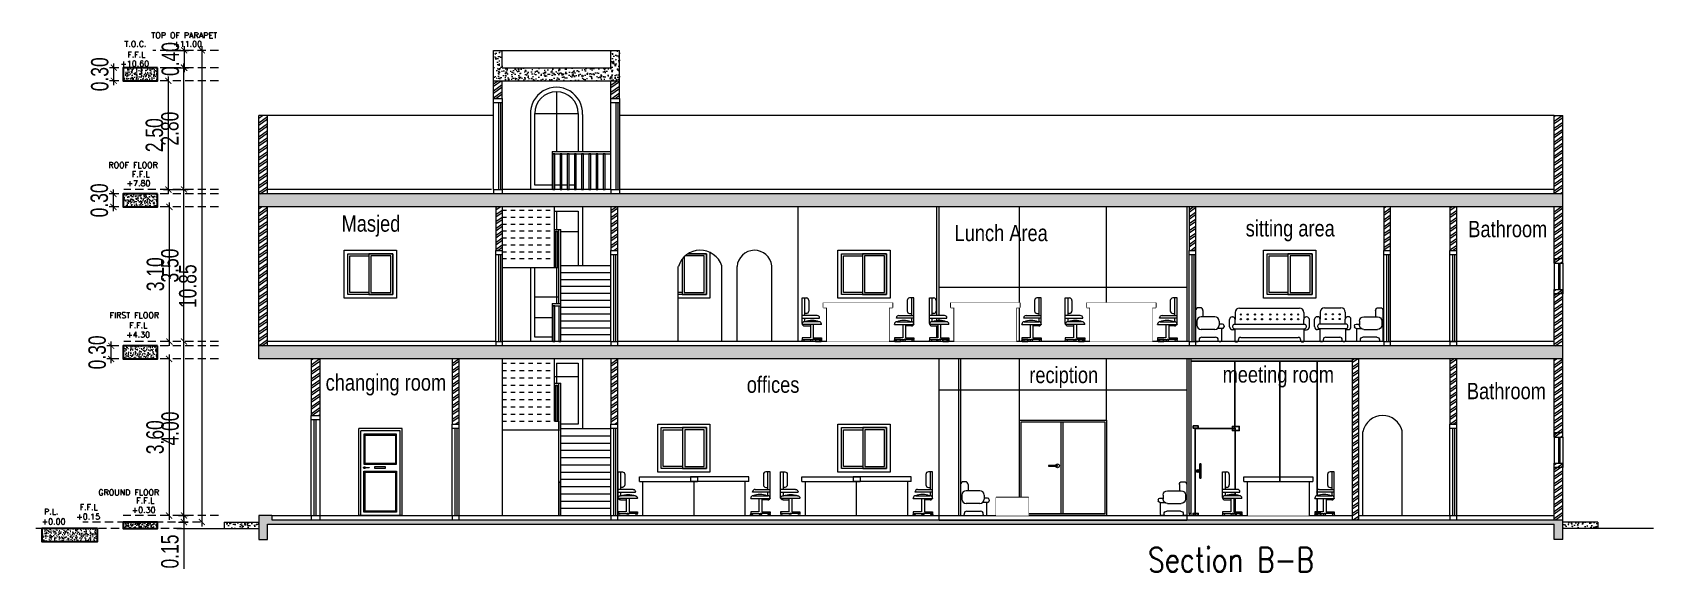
# Model space of a CAD drawing. Header units: millimetres. Extents: x -401 to 2889, y -234 to 146.
# Drawn here: x -86.5 to -49.21, y -150.42 to -137.95 of the extents above; entities that cross this region are included whole.
import ezdxf

# ---------------------------------------------------------------- set-up
doc = ezdxf.new("R2010")
doc.units = ezdxf.units.MM
doc.header["$LTSCALE"] = 3
doc.header["$MEASUREMENT"] = 0
doc.set_wipeout_variables(frame=1)
for name, pattern in [('CACHE2', [0.1875, 0.125, -0.0625]), ('CONTINU', [0]), ('HIDDEN2', [0.1875, 0.125, -0.0625])]:
    doc.linetypes.add(name, pattern=pattern)
doc.layers.get('0').update_dxf_attribs({"color": 3, "lineweight": 9})
for name, color, linetype, lineweight in [('DIM-IN', 1, 'Continuous', 0), ('Drw - Arch - brick (0.30)', 30, 'CONTINU', 30), ('Drw - Arch - Door (0.05)', 141, 'CONTINU', 5), ('Drw - Arch - Glass (0.15)', 142, 'CONTINU', 15), ('Drw - Arch - Hidden (0.15)', 6, 'CACHE2', 15), ('Drw - Arch - Stairs (0.15)', 3, 'CONTINU', 15), ('Drw - Arch - Window (0.05)', 4, 'CONTINU', 5), ('FIXTURES', 251, 'Continuous', 5), ('HANDRAIL', 37, 'Continuous', 15), ('hatch 2', 251, 'Continuous', 0), ('PROJECTION LINE', 15, 'Continuous', 18), ('text', 7, 'Continuous', 0)]:
    doc.layers.add(name, color=color, linetype=linetype, lineweight=lineweight)
doc.layers.add('Layer7', color=8, linetype='Continuous')
doc.styles.add('Drwazah english', font='sosa.shx', dxfattribs={"width": 0.75})
doc.styles.add('SIMPLEX8', font='simplex.shx', dxfattribs={"height": 8})
doc.styles.get("Standard").update_dxf_attribs({"font": 'simplex.shx', "width": 0.8})
doc.dimstyles.new('Arch 1-200m', dxfattribs={"dimscale": 2, "dimtxt": 0.2, "dimasz": 0.07, "dimexe": 0.05, "dimexo": 0.05, "dimgap": 0.03, "dimtad": 1, "dimzin": 1, "dimdsep": 46, "dimtxsty": 'Drwazah english', "dimblk": 'ARCHTICK', "dimcen": 0, "dimdle": 0.05, "dimclrd": 16, "dimclre": 16, "dimclrt": 16, "dimaunit": 2, "dimazin": 0, "dimtfac": 1, "dimtmove": 0, "dimatfit": 0, "dimldrblk": 'ARCHTICK', "dimfxl": 0.18, "dimtolj": 1, "dimtzin": 0, "dimlwd": 0, "dimlwe": 9, "dimarcsym": 2})
pattern_1 = [(50, (-31.39947, 0), (0.21517805, -0.01882564), [0.0225, -0.2475]), (355, (-31.39947, 0), (-0.0416254, 0.22565764), [0.018, -0.198]), (100.45144, (-31.38154, -0.00157), (0.17355265, 0.206832), [0.01912206, -0.21034263]), (46.1842, (-31.39947, 0.06), (0.3201724, -0.0496558), [0.03375, -0.37125]), (96.63564, (-31.3728, 0.05586), (0.2803986, 0.2922356), [0.0286831, -0.3155141]), (351.18416, (-31.39947, 0.06), (0.2803986, 0.2922356), [0.027, -0.297]), (21, (-31.36947, 0.045), (0.17907212, -0.12078567), [0.0225, -0.2475]), (326, (-31.36947, 0.045), (0.0729946, 0.217545), [0.018, -0.198]), (71.45144, (-31.35455, 0.03493), (0.2520667, 0.09675935), [0.01912206, -0.21034263]), (37.5, (-31.399475, 0), (0.003647957, 0.099868156), [0, -0.1956, 0, -0.201, 0, -0.19875]), (7.5, (-31.39947, 0), (0.07892086, 0.11832351), [0, -0.1146, 0, -0.1911, 0, -0.07575]), (327.5, (-31.466375, 0), (0.16014673, -0.00676646), [0, -0.075, 0, -0.234, 0, -0.3105]), (317.5, (-31.49637, 0), (0.17495585, 0.0300315), [0, -0.0975, 0, -0.1554, 0, -0.2205])]
pattern_2 = [(50, (11.76258, 0), (0.14345204, -0.01255043), [0.015, -0.165]), (355, (11.76258, 0), (-0.02775027, 0.15043843), [0.012, -0.132]), (100.45144, (11.77453, -0.00105), (0.11570177, 0.137888), [0.01274804, -0.14022842]), (46.1842, (11.76258, 0.04), (0.21344827, -0.03310386), [0.0225, -0.2475]), (96.63564, (11.78037, 0.03724), (0.1869324, 0.19482372), [0.01912207, -0.21034275]), (351.18416, (11.76258, 0.04), (0.1869324, 0.19482372), [0.018, -0.198]), (21, (11.78258, 0.03), (0.11938141, -0.08052378), [0.015, -0.165]), (326, (11.78258, 0.03), (0.04866307, 0.14503001), [0.012, -0.132]), (71.451445, (11.79253, 0.02329), (0.16804448, 0.06450623), [0.01274804, -0.14022842]), (37.5, (11.76258, 0), (0.002431971, 0.066578771), [0, -0.1304, 0, -0.134, 0, -0.1325]), (7.5, (11.76258, 0), (0.052613907, 0.078882342), [0, -0.0764, 0, -0.1274, 0, -0.0505]), (327.5, (11.71798, 0), (0.106764487, -0.004510974), [0, -0.05, 0, -0.156, 0, -0.207]), (317.5, (11.69798, 0), (0.116637234, 0.020020996), [0, -0.065, 0, -0.1036, 0, -0.147])]
pattern_3 = [(50, (0, 0), (0.21517805, -0.01882564), [0.0225, -0.2475]), (355, (0, 0), (-0.0416254, 0.22565764), [0.018, -0.198]), (100.45144, (0.01793, -0.00157), (0.17355265, 0.206832), [0.01912206, -0.21034263]), (46.1842, (0, 0.06), (0.3201724, -0.0496558), [0.03375, -0.37125]), (96.63564, (0.02668, 0.05586), (0.2803986, 0.2922356), [0.0286831, -0.3155141]), (351.18416, (0, 0.06), (0.2803986, 0.2922356), [0.027, -0.297]), (21, (0.03, 0.045), (0.17907212, -0.12078567), [0.0225, -0.2475]), (326, (0.03, 0.045), (0.0729946, 0.217545), [0.018, -0.198]), (71.45144, (0.04492, 0.03493), (0.25206671, 0.09675935), [0.01912206, -0.21034263]), (37.5, (0, 0), (0.003647957, 0.099868156), [0, -0.1956, 0, -0.201, 0, -0.19875]), (7.5, (0, 0), (0.07892086, 0.118323514), [0, -0.1146, 0, -0.1911, 0, -0.07575]), (327.5, (-0.0669, 0), (0.16014673, -0.00676646), [0, -0.075, 0, -0.234, 0, -0.3105]), (317.5, (-0.0969, 0), (0.17495585, 0.0300315), [0, -0.0975, 0, -0.1554, 0, -0.2205])]

msp = doc.modelspace()

# ---------------------------------------------------------------- texts
at = {"layer": 'text', "color": 3, "style": 'SIMPLEX8'}
for s, height, p in [('TOP OF PARAPET', 0.13333, (-83.768, -138.084)), ('T.O.C.', 0.1333, (-84.388, -138.284)), ('+11.00', 0.1333, (-83.265, -138.284)), ('+10.60', 0.1333, (-84.481, -138.736)), ('F.F.L', 0.1333, (-84.319, -138.527)), ('ROOF FLOOR', 0.1333, (-84.755, -141.068)), ('F.F.L', 0.1333, (-84.219, -141.276)), ('+7.80', 0.1333, (-84.337, -141.485)), ('FIRST FLOOR', 0.13333, (-84.728, -144.521)), ('F.F.L', 0.1333, (-84.277, -144.752)), ('+4.30', 0.1333, (-84.346, -144.966)), ('F.F.L', 0.1333, (-85.416, -148.932)), ('GROUND FLOOR', 0.13333, (-84.987, -148.594)), ('F.F.L', 0.1333, (-84.114, -148.779)), ('+0.00', 0.1333, (-86.29, -149.264)), ('P.L.', 0.1333, (-86.237, -149.036)), ('+0.15', 0.1333, (-85.495, -149.15)), ('+0.30', 0.1333, (-84.22, -148.997))]:
    msp.add_text(s, height=height, dxfattribs=at).set_placement(p)
at = {"layer": 'text', "attachment_point": 1}
for s, width, insert, char_height in [('{\\fArial|b0|i0|c0|p34;Masjed}', 3.06852, (-79.391, -142.158), 0.375), ('{\\fArial|b0|i0|c0|p34;Lunch Area}', 3.06852, (-65.289, -142.375), 0.375), ('{\\fArial|b0|i0|c0|p34;sitting area}', 3.06852, (-58.593, -142.267), 0.375), ('{\\fArial|b0|i0|c178|p34;Bathroom}', 3.06852, (-53.472, -142.284), 0.375), ('{\\fArial|b0|i0|c0|p34;changing room}', 3.06852, (-79.758, -145.812), 0.375), ('{\\fArial|b0|i0|c0|p34;reciption}', 3.06852, (-63.571, -145.639), 0.375), ('{\\fArial|b0|i0|c0|p34;meeting room}', 3.06852, (-59.124, -145.627), 0.375), ('{\\fArial|b0|i0|c0|p34;offices}', 3.06852, (-70.071, -145.862), 0.375), ('{\\fArial|b0|i0|c178|p34;Bathroom}', 3.06852, (-53.504, -146.009), 0.375), ('Section B-B', 23.1916, (-60.84, -149.794), 0.5625)]:
    msp.add_mtext_dynamic_manual_height_columns(s, width=width, gutter_width=12.5, heights=[0], dxfattribs=dict(at, insert=insert, char_height=char_height))

# ---------------------------------------------------------------- blocks, each defined once
blk = doc.blocks.new('_ArchTick')
at = {"color": 0, "linetype": 'ByBlock', "const_width": 0.15}
blk.add_lwpolyline([(-0.5, -0.5), (0.5, 0.5)], dxfattribs=at)
blk = doc.blocks.new('*D348')
at = {"layer": 'Defpoints', "color": 0, "transparency": 16777216}
for p in [(-83.018, -145.058), (-83.018, -145.058), (-82.891, -149.058)]:
    blk.add_point(p, dxfattribs=at)
at = {"layer": 'DIM-IN', "color": 16, "lineweight": 0, "transparency": 16777216}
blk.add_line((-83.018, -149.158), (-83.018, -144.958), dxfattribs=at)
at = {"layer": 'DIM-IN', "color": 16, "lineweight": 9, "transparency": 16777216}
blk.add_line((-82.991, -149.058), (-83.118, -149.058), dxfattribs=at)
at = {"layer": 'DIM-IN', "color": 16, "lineweight": 0, "transparency": 16777216, "xscale": 0.14, "yscale": 0.14, "zscale": 0.14}
for p, rotation in [((-83.018, -145.058), 90), ((-83.018, -149.058), 270)]:
    blk.add_blockref('_ArchTick', p, dxfattribs=dict(at, rotation=rotation))
at = {"layer": 'DIM-IN', "color": 16, "transparency": 16777216, "insert": (-83.335, -147.058), "char_height": 0.4, "attachment_point": 5, "rotation": 90, "style": 'Drwazah english'}
blk.add_mtext('\\A1;4.00', dxfattribs=at)
blk = doc.blocks.new('*D349')
at = {"layer": 'Defpoints', "color": 0, "transparency": 16777216}
for p in [(-83.24, -149.058), (-83.24, -149.208), (-83.018, -149.208)]:
    blk.add_point(p, dxfattribs=at)
at = {"layer": 'DIM-IN', "color": 16, "lineweight": 9, "transparency": 16777216}
for p, q in [((-83.14, -149.058), (-82.918, -149.058)), ((-83.14, -149.208), (-82.918, -149.208))]:
    blk.add_line(p, q, dxfattribs=at)
at = {"layer": 'DIM-IN', "color": 16, "lineweight": 0, "transparency": 16777216}
for p, q in [((-83.018, -149.058), (-83.018, -148.918)), ((-83.018, -149.058), (-83.018, -149.208)), ((-83.018, -149.208), (-83.018, -150.283))]:
    blk.add_line(p, q, dxfattribs=at)
at = {"layer": 'DIM-IN', "color": 16, "lineweight": 0, "transparency": 16777216, "xscale": 0.14, "yscale": 0.14, "zscale": 0.14}
for p, rotation in [((-83.018, -149.058), 270), ((-83.018, -149.208), 90)]:
    blk.add_blockref('_ArchTick', p, dxfattribs=dict(at, rotation=rotation))
at = {"layer": 'DIM-IN', "color": 16, "transparency": 16777216, "insert": (-83.34, -149.886), "char_height": 0.4, "attachment_point": 5, "rotation": 90, "style": 'Drwazah english'}
blk.add_mtext('\\A1;0.15', dxfattribs=at)
blk = doc.blocks.new('*D350')
at = {"layer": 'Defpoints', "color": 0, "transparency": 16777216}
for p in [(-83.528, -138.363), (-83.598, -138.763), (-83.013, -138.763)]:
    blk.add_point(p, dxfattribs=at)
at = {"layer": 'DIM-IN', "color": 16, "lineweight": 0, "transparency": 16777216}
blk.add_line((-83.013, -138.263), (-83.013, -138.863), dxfattribs=at)
at = {"layer": 'DIM-IN', "color": 16, "lineweight": 9, "transparency": 16777216}
for p, q in [((-83.428, -138.363), (-82.913, -138.363)), ((-83.498, -138.763), (-82.913, -138.763))]:
    blk.add_line(p, q, dxfattribs=at)
at = {"layer": 'DIM-IN', "color": 16, "lineweight": 0, "transparency": 16777216, "xscale": 0.14, "yscale": 0.14, "zscale": 0.14}
for p, rotation in [((-83.013, -138.363), 90), ((-83.013, -138.763), 270)]:
    blk.add_blockref('_ArchTick', p, dxfattribs=dict(at, rotation=rotation))
at = {"layer": 'DIM-IN', "color": 16, "transparency": 16777216, "insert": (-83.329, -138.563), "char_height": 0.4, "attachment_point": 5, "rotation": 90, "style": 'Drwazah english'}
blk.add_mtext('\\A1;0.40', dxfattribs=at)
blk = doc.blocks.new('*D342')
at = {"layer": 'Defpoints', "color": 0, "transparency": 16777216}
for p in [(-83.018, -141.563), (-83.009, -141.563), (-83.018, -145.058)]:
    blk.add_point(p, dxfattribs=at)
at = {"layer": 'DIM-IN', "color": 16, "lineweight": 9, "transparency": 16777216}
blk.add_line((-83.109, -141.563), (-83.118, -141.563), dxfattribs=at)
at = {"layer": 'DIM-IN', "color": 16, "lineweight": 0, "transparency": 16777216}
blk.add_line((-83.018, -145.158), (-83.018, -141.463), dxfattribs=at)
at = {"layer": 'DIM-IN', "color": 16, "lineweight": 0, "transparency": 16777216, "xscale": 0.14, "yscale": 0.14, "zscale": 0.14}
for p, rotation in [((-83.018, -141.563), 90), ((-83.018, -145.058), 270)]:
    blk.add_blockref('_ArchTick', p, dxfattribs=dict(at, rotation=rotation))
at = {"layer": 'DIM-IN', "color": 16, "transparency": 16777216, "insert": (-83.34, -143.311), "char_height": 0.4, "attachment_point": 5, "rotation": 90, "style": 'Drwazah english'}
blk.add_mtext('\\A1;3.50', dxfattribs=at)
blk = doc.blocks.new('*D343')
at = {"layer": 'Defpoints', "color": 0, "transparency": 16777216}
for p in [(-83.027, -138.763), (-83.018, -138.763), (-83.4, -141.563)]:
    blk.add_point(p, dxfattribs=at)
at = {"layer": 'DIM-IN', "color": 16, "lineweight": 0, "transparency": 16777216}
blk.add_line((-83.018, -141.663), (-83.018, -138.663), dxfattribs=at)
at = {"layer": 'DIM-IN', "color": 16, "lineweight": 9, "transparency": 16777216}
for p, q in [((-82.927, -138.763), (-82.918, -138.763)), ((-83.3, -141.563), (-82.918, -141.563))]:
    blk.add_line(p, q, dxfattribs=at)
at = {"layer": 'DIM-IN', "color": 16, "lineweight": 0, "transparency": 16777216, "xscale": 0.14, "yscale": 0.14, "zscale": 0.14}
for p, rotation in [((-83.018, -138.763), 90), ((-83.018, -141.563), 270)]:
    blk.add_blockref('_ArchTick', p, dxfattribs=dict(at, rotation=rotation))
at = {"layer": 'DIM-IN', "color": 16, "transparency": 16777216, "insert": (-83.34, -140.163), "char_height": 0.4, "attachment_point": 5, "rotation": 90, "style": 'Drwazah english'}
blk.add_mtext('\\A1;2.80', dxfattribs=at)
blk = doc.blocks.new('*D351')
at = {"layer": 'Defpoints', "color": 0, "transparency": 16777216}
for p in [(-84.691, -145.158), (-84.415, -145.158), (-84.415, -145.458)]:
    blk.add_point(p, dxfattribs=at)
at = {"layer": 'DIM-IN', "color": 16, "lineweight": 0, "transparency": 16777216}
blk.add_line((-84.691, -145.558), (-84.691, -145.058), dxfattribs=at)
at = {"layer": 'DIM-IN', "color": 16, "lineweight": 9, "transparency": 16777216}
for p, q in [((-84.515, -145.158), (-84.791, -145.158)), ((-84.515, -145.458), (-84.791, -145.458))]:
    blk.add_line(p, q, dxfattribs=at)
at = {"layer": 'DIM-IN', "color": 16, "lineweight": 0, "transparency": 16777216, "xscale": 0.14, "yscale": 0.14, "zscale": 0.14}
for p, rotation in [((-84.691, -145.158), 90), ((-84.691, -145.458), 270)]:
    blk.add_blockref('_ArchTick', p, dxfattribs=dict(at, rotation=rotation))
at = {"layer": 'DIM-IN', "color": 16, "transparency": 16777216, "insert": (-85.013, -145.308), "char_height": 0.4, "attachment_point": 5, "rotation": 90, "style": 'Drwazah english'}
blk.add_mtext('\\A1;0.30', dxfattribs=at)
blk = doc.blocks.new('*D352')
at = {"layer": 'Defpoints', "color": 0, "transparency": 16777216}
for p in [(-84.641, -141.663), (-84.415, -141.663), (-84.415, -141.963)]:
    blk.add_point(p, dxfattribs=at)
at = {"layer": 'DIM-IN', "color": 16, "lineweight": 9, "transparency": 16777216}
for p, q in [((-84.515, -141.663), (-84.741, -141.663)), ((-84.515, -141.963), (-84.741, -141.963))]:
    blk.add_line(p, q, dxfattribs=at)
at = {"layer": 'DIM-IN', "color": 16, "lineweight": 0, "transparency": 16777216}
blk.add_line((-84.641, -142.063), (-84.641, -141.563), dxfattribs=at)
at = {"layer": 'DIM-IN', "color": 16, "lineweight": 0, "transparency": 16777216, "xscale": 0.14, "yscale": 0.14, "zscale": 0.14}
for p, rotation in [((-84.641, -141.663), 90), ((-84.641, -141.963), 270)]:
    blk.add_blockref('_ArchTick', p, dxfattribs=dict(at, rotation=rotation))
at = {"layer": 'DIM-IN', "color": 16, "transparency": 16777216, "insert": (-84.963, -141.813), "char_height": 0.4, "attachment_point": 5, "rotation": 90, "style": 'Drwazah english'}
blk.add_mtext('\\A1;0.30', dxfattribs=at)
blk = doc.blocks.new('*D353')
at = {"layer": 'Defpoints', "color": 0, "transparency": 16777216}
for p in [(-84.631, -138.763), (-84.415, -138.763), (-84.415, -139.063)]:
    blk.add_point(p, dxfattribs=at)
at = {"layer": 'DIM-IN', "color": 16, "lineweight": 0, "transparency": 16777216}
blk.add_line((-84.631, -139.163), (-84.631, -138.663), dxfattribs=at)
at = {"layer": 'DIM-IN', "color": 16, "lineweight": 9, "transparency": 16777216}
for p, q in [((-84.515, -138.763), (-84.731, -138.763)), ((-84.515, -139.063), (-84.731, -139.063))]:
    blk.add_line(p, q, dxfattribs=at)
at = {"layer": 'DIM-IN', "color": 16, "lineweight": 0, "transparency": 16777216, "xscale": 0.14, "yscale": 0.14, "zscale": 0.14}
for p, rotation in [((-84.631, -138.763), 90), ((-84.631, -139.063), 270)]:
    blk.add_blockref('_ArchTick', p, dxfattribs=dict(at, rotation=rotation))
at = {"layer": 'DIM-IN', "color": 16, "transparency": 16777216, "insert": (-84.953, -138.913), "char_height": 0.4, "attachment_point": 5, "rotation": 90, "style": 'Drwazah english'}
blk.add_mtext('\\A1;0.30', dxfattribs=at)
blk = doc.blocks.new('*D344')
at = {"layer": 'Defpoints', "color": 0, "transparency": 16777216}
for p in [(-83.375, -139.063), (-83.354, -139.063), (-83.589, -141.563)]:
    blk.add_point(p, dxfattribs=at)
at = {"layer": 'DIM-IN', "color": 16, "lineweight": 9, "transparency": 16777216}
for p, q in [((-83.454, -139.063), (-83.475, -139.063)), ((-83.489, -141.563), (-83.275, -141.563))]:
    blk.add_line(p, q, dxfattribs=at)
at = {"layer": 'DIM-IN', "color": 16, "lineweight": 0, "transparency": 16777216}
blk.add_line((-83.375, -141.663), (-83.375, -138.963), dxfattribs=at)
at = {"layer": 'DIM-IN', "color": 16, "lineweight": 0, "transparency": 16777216, "xscale": 0.14, "yscale": 0.14, "zscale": 0.14}
for p, rotation in [((-83.375, -139.063), 90), ((-83.375, -141.563), 270)]:
    blk.add_blockref('_ArchTick', p, dxfattribs=dict(at, rotation=rotation))
at = {"layer": 'DIM-IN', "color": 16, "transparency": 16777216, "insert": (-83.697, -140.313), "char_height": 0.4, "attachment_point": 5, "rotation": 90, "style": 'Drwazah english'}
blk.add_mtext('\\A1;2.50', dxfattribs=at)
blk = doc.blocks.new('*D345')
at = {"layer": 'Defpoints', "color": 0, "transparency": 16777216}
for p in [(-83.351, -141.963), (-83.351, -141.963), (-83.351, -145.058)]:
    blk.add_point(p, dxfattribs=at)
at = {"layer": 'DIM-IN', "color": 16, "lineweight": 0, "transparency": 16777216}
blk.add_line((-83.351, -145.158), (-83.351, -141.863), dxfattribs=at)
at = {"layer": 'DIM-IN', "color": 16, "lineweight": 0, "transparency": 16777216, "xscale": 0.14, "yscale": 0.14, "zscale": 0.14}
for p, rotation in [((-83.351, -141.963), 90), ((-83.351, -145.058), 270)]:
    blk.add_blockref('_ArchTick', p, dxfattribs=dict(at, rotation=rotation))
at = {"layer": 'DIM-IN', "color": 16, "transparency": 16777216, "insert": (-83.673, -143.511), "char_height": 0.4, "attachment_point": 5, "rotation": 90, "style": 'Drwazah english'}
blk.add_mtext('\\A1;3.10', dxfattribs=at)
blk = doc.blocks.new('*D346')
at = {"layer": 'Defpoints', "color": 0, "transparency": 16777216}
for p in [(-83.356, -145.458), (-83.359, -149.058), (-83.356, -149.058)]:
    blk.add_point(p, dxfattribs=at)
at = {"layer": 'DIM-IN', "color": 16, "lineweight": 0, "transparency": 16777216}
blk.add_line((-83.359, -145.358), (-83.359, -149.158), dxfattribs=at)
at = {"layer": 'DIM-IN', "color": 16, "lineweight": 9, "transparency": 16777216}
for p, q in [((-83.456, -145.458), (-83.459, -145.458)), ((-83.456, -149.058), (-83.459, -149.058))]:
    blk.add_line(p, q, dxfattribs=at)
at = {"layer": 'DIM-IN', "color": 16, "lineweight": 0, "transparency": 16777216, "xscale": 0.14, "yscale": 0.14, "zscale": 0.14}
for p, rotation in [((-83.359, -145.458), 90), ((-83.359, -149.058), 270)]:
    blk.add_blockref('_ArchTick', p, dxfattribs=dict(at, rotation=rotation))
at = {"layer": 'DIM-IN', "color": 16, "transparency": 16777216, "insert": (-83.681, -147.258), "char_height": 0.4, "attachment_point": 5, "rotation": 90, "style": 'Drwazah english'}
blk.add_mtext('\\A1;3.60', dxfattribs=at)
blk = doc.blocks.new('*D347')
at = {"layer": 'Defpoints', "color": 0, "transparency": 16777216}
for p in [(-82.6, -138.363), (-82.606, -149.208), (-82.6, -149.208)]:
    blk.add_point(p, dxfattribs=at)
at = {"layer": 'DIM-IN', "color": 16, "lineweight": 0, "transparency": 16777216}
blk.add_line((-82.606, -138.263), (-82.606, -149.308), dxfattribs=at)
at = {"layer": 'DIM-IN', "color": 16, "lineweight": 9, "transparency": 16777216}
for p, q in [((-82.7, -138.363), (-82.706, -138.363)), ((-82.7, -149.208), (-82.706, -149.208))]:
    blk.add_line(p, q, dxfattribs=at)
at = {"layer": 'DIM-IN', "color": 16, "lineweight": 0, "transparency": 16777216, "xscale": 0.14, "yscale": 0.14, "zscale": 0.14}
for p, rotation in [((-82.606, -138.363), 90), ((-82.606, -149.208), 270)]:
    blk.add_blockref('_ArchTick', p, dxfattribs=dict(at, rotation=rotation))
at = {"layer": 'DIM-IN', "color": 16, "transparency": 16777216, "insert": (-82.928, -143.786), "char_height": 0.4, "attachment_point": 5, "rotation": 90, "style": 'Drwazah english'}
blk.add_mtext('\\A1;10.85', dxfattribs=at)
blk = doc.blocks.new('F104')
for p, q in [((0.281, 0.8), (-0.919, 0.8)), ((-0.919, 0.8), (-0.919, 0.7)), ((0.281, 0.7), (-0.919, 0.7)), ((-0.848, 0), (-0.848, 0.7)), ((0.209, 0), (0.209, 0.7)), ((0.281, 0.7), (0.281, 0.8)), ((0.584, 0.85), (0.584, 0.631)), ((0.722, 0.9), (0.634, 0.9)), ((0.671, 0.9), (0.671, 0.538)), ((0.722, 0.373), (0.722, 0.9)), ((0.322, 0.354), (0.322, 0.359)), ((0.322, 0.354), (0.722, 0.354)), ((0.362, 0.484), (0.362, 0.488)), ((0.722, 0.484), (0.362, 0.484)), ((0.372, 0.409), (0.672, 0.409)), ((0.412, 0.538), (0.725, 0.538)), ((0.492, 0.354), (0.492, 0.076)), ((0.552, 0.354), (0.552, 0.076)), ((0.634, 0.581), (0.671, 0.581)), ((0.671, 0.484), (0.671, 0.408)), ((0.722, 0.359), (0.722, 0.354)), ((0.492, 0.076), (0.322, 0.076)), ((0.322, 0.076), (0.322, 0.044)), ((0.322, 0.044), (0.522, 0.044)), ((0.722, 0.044), (0.522, 0.044)), ((0.672, 0.323), (0.552, 0.323)), ((0.552, 0.076), (0.722, 0.076)), ((0.722, 0.076), (0.722, 0.044))]:
    blk.add_line(p, q)
for centre in [(0.34, 0.024), (0.522, 0.024), (0.704, 0.024)]:
    blk.add_circle(centre, 0.0201)
for centre, radius, start, end in [((0.634, 0.85), 0.05, 90, 180), ((0.372, 0.359), 0.05, 90, 180), ((0.412, 0.488), 0.05, 90, 180), ((0.514, 0.003), 0.432, 70.2223, 109.7777), ((0.634, 0.631), 0.05, 180, 270), ((0.672, 0.359), 0.05, 0, 90), ((0.672, 0.373), 0.05, 270, 0)]:
    blk.add_arc(centre, radius, start, end)
blk = doc.blocks.new('F108')
at = {"layer": 'FIXTURES'}
for p, q in [((-0.689, 0.776), (0.689, 0.776)), ((-0.918, 0.345), (-0.918, 0.511)), ((-0.858, 0.571), (-0.849, 0.571)), ((0.805, 0.4), (-0.805, 0.4)), ((-0.789, 0.676), (-0.789, 0.511)), ((-0.789, 0.4), (-0.789, 0.511)), ((0.789, 0.676), (0.789, 0.511)), ((0.789, 0.4), (0.789, 0.511)), ((0.858, 0.571), (0.849, 0.571)), ((0.918, 0.345), (0.918, 0.511)), ((-0.85, 0.355), (-0.85, 0.345)), ((-0.8, 0.275), (-0.848, 0.275)), ((-0.805, 0.3), (0.8, 0.3)), ((-0.8, 0.3), (-0.8, 0.02)), ((-0.78, 0), (-0.74, 0)), ((-0.72, 0.04), (-0.72, 0.02)), ((-0.66, 0.1), (0.66, 0.1)), ((0.72, 0.02), (0.72, 0.04)), ((0.74, 0), (0.78, 0)), ((0.8, 0.02), (0.8, 0.3)), ((0.8, 0.3), (0.805, 0.3)), ((0.8, 0.275), (0.848, 0.275)), ((0.85, 0.345), (0.85, 0.355))]:
    blk.add_line(p, q, dxfattribs=at)
for centre in [(-0.659, 0.626), (-0.659, 0.518), (-0.5, 0.626), (-0.5, 0.518), (-0.331, 0.626), (-0.331, 0.518), (-0.172, 0.626), (-0.172, 0.518), (0.018, 0.626), (0.018, 0.518), (0.177, 0.626), (0.177, 0.518), (0.346, 0.626), (0.346, 0.518), (0.505, 0.626), (0.505, 0.518), (0.659, 0.626), (0.659, 0.518)]:
    blk.add_circle(centre, 0.0139, dxfattribs=at)
for centre, radius, start, end in [((-0.689, 0.676), 0.1, 90, 180), ((0.689, 0.676), 0.1, 0, 90), ((-0.858, 0.511), 0.06, 90, 180), ((-0.805, 0.355), 0.045, 90, 180), ((-0.849, 0.511), 0.06, 0, 90), ((0.849, 0.511), 0.06, 90, 180), ((0.805, 0.355), 0.045, 0, 90), ((0.858, 0.511), 0.06, 0, 90), ((-0.848, 0.345), 0.07, 180, 270), ((-0.805, 0.345), 0.045, 180, 270), ((-0.78, 0.02), 0.02, 180, 270), ((-0.74, 0.02), 0.02, 270, 0), ((-0.66, 0.04), 0.06, 90, 180), ((0.66, 0.04), 0.06, 0, 90), ((0.74, 0.02), 0.02, 180, 270), ((0.78, 0.02), 0.02, 270, 0), ((0.805, 0.345), 0.045, 270, 0), ((0.848, 0.345), 0.07, 270, 0)]:
    blk.add_arc(centre, radius, start, end, dxfattribs=at)
blk = doc.blocks.new('F109')
for p, q in [((-0.191, 0.776), (-0.24, 0.776)), ((-0.3, 0.716), (-0.3, 0.02)), ((-0.271, 0.471), (-0.271, 0.375)), ((0.14, 0.571), (-0.171, 0.571)), ((-0.131, 0.716), (-0.131, 0.569)), ((0.24, 0.471), (0.24, 0.375)), ((0.316, 0.4), (0.24, 0.4)), ((-0.28, 0), (-0.24, 0)), ((-0.22, 0.04), (-0.22, 0.02)), ((0.14, 0.275), (-0.171, 0.275)), ((-0.16, 0.1), (0.16, 0.1)), ((0.316, 0.3), (0.207, 0.3)), ((0.22, 0.02), (0.22, 0.04)), ((0.24, 0), (0.28, 0)), ((0.3, 0.02), (0.3, 0.3)), ((0.356, 0.36), (0.356, 0.34))]:
    blk.add_line(p, q)
for centre, radius, start, end in [((-0.24, 0.716), 0.06, 90, 180), ((-0.191, 0.716), 0.06, 0, 90), ((-0.171, 0.471), 0.1, 90, 180), ((-0.171, 0.375), 0.1, 180, 270), ((0.14, 0.471), 0.1, 0, 90), ((0.14, 0.375), 0.1, 270, 0), ((0.316, 0.36), 0.04, 0, 90), ((-0.28, 0.02), 0.02, 180, 270), ((-0.24, 0.02), 0.02, 270, 0), ((-0.16, 0.04), 0.06, 90, 180), ((0.16, 0.04), 0.06, 0, 90), ((0.24, 0.02), 0.02, 180, 270), ((0.28, 0.02), 0.02, 270, 0), ((0.316, 0.34), 0.04, 270, 360)]:
    blk.add_arc(centre, radius, start, end)
blk = doc.blocks.new('F103')
for p, q in [((-0.189, 0.776), (0.189, 0.776)), ((-0.418, 0.345), (-0.418, 0.511)), ((-0.358, 0.571), (-0.349, 0.571)), ((0.305, 0.4), (-0.305, 0.4)), ((-0.289, 0.676), (-0.289, 0.511)), ((-0.289, 0.4), (-0.289, 0.511)), ((0.289, 0.676), (0.289, 0.511)), ((0.289, 0.4), (0.289, 0.511)), ((0.358, 0.571), (0.349, 0.571)), ((0.418, 0.345), (0.418, 0.511)), ((-0.35, 0.355), (-0.35, 0.345)), ((-0.3, 0.275), (-0.348, 0.275)), ((-0.305, 0.3), (0.3, 0.3)), ((-0.3, 0.3), (-0.3, 0.02)), ((-0.28, 0), (-0.24, 0)), ((-0.22, 0.04), (-0.22, 0.02)), ((-0.16, 0.1), (0.16, 0.1)), ((0.22, 0.02), (0.22, 0.04)), ((0.24, 0), (0.28, 0)), ((0.3, 0.3), (0.305, 0.3)), ((0.3, 0.02), (0.3, 0.3)), ((0.3, 0.275), (0.348, 0.275)), ((0.35, 0.345), (0.35, 0.355))]:
    blk.add_line(p, q)
for centre in [(-0.159, 0.626), (-0.159, 0.518), (0, 0.626), (0, 0.518), (0.159, 0.626), (0.159, 0.518)]:
    blk.add_circle(centre, 0.0139)
for centre, radius, start, end in [((-0.189, 0.676), 0.1, 90, 180), ((0.189, 0.676), 0.1, 0, 90), ((-0.358, 0.511), 0.06, 90, 180), ((-0.305, 0.355), 0.045, 90, 180), ((-0.349, 0.511), 0.06, 0, 90), ((0.349, 0.511), 0.06, 90, 180), ((0.305, 0.355), 0.045, 0, 90), ((0.358, 0.511), 0.06, 0, 90), ((-0.348, 0.345), 0.07, 180, 270), ((-0.305, 0.345), 0.045, 180, 270), ((-0.28, 0.02), 0.02, 180, 270), ((-0.24, 0.02), 0.02, 270, 0), ((-0.16, 0.04), 0.06, 90, 180), ((0.16, 0.04), 0.06, 0, 90), ((0.24, 0.02), 0.02, 180, 270), ((0.28, 0.02), 0.02, 270, 0), ((0.305, 0.345), 0.045, 270, 0), ((0.348, 0.345), 0.07, 270, 0)]:
    blk.add_arc(centre, radius, start, end)
blk = doc.blocks.new('A$C0BAC4D8B')
for p, q in [((0.249, 1.48), (0.347, 1.48)), ((0.249, 0.893), (0.249, 1.48)), ((0.306, 1.48), (0.306, 1.076)), ((0.347, 1.125), (0.306, 1.125)), ((0.403, 1.424), (0.403, 1.18)), ((0.741, 1.369), (2.328, 1.369)), ((0.741, 1.257), (0.741, 1.369)), ((0.741, 1.257), (2.328, 1.257)), ((0.82, 0.478), (0.82, 1.257)), ((2.248, 0.478), (2.248, 1.257)), ((2.328, 1.369), (2.328, 1.257)), ((2.665, 1.424), (2.665, 1.18)), ((2.819, 1.48), (2.721, 1.48)), ((2.721, 1.125), (2.762, 1.125)), ((2.762, 1.48), (2.762, 1.076)), ((2.819, 0.893), (2.819, 1.48)), ((0.594, 1.076), (0.246, 1.076)), ((0.249, 1.017), (0.649, 1.017)), ((0.249, 0.878), (0.249, 0.872)), ((0.695, 0.872), (0.249, 0.872)), ((0.639, 0.934), (0.305, 0.934)), ((0.305, 0.837), (0.439, 0.837)), ((0.306, 1.017), (0.306, 0.932)), ((0.439, 0.872), (0.439, 0.562)), ((0.505, 0.872), (0.505, 0.562)), ((0.649, 1.017), (0.649, 1.021)), ((0.695, 0.872), (0.695, 0.878)), ((2.373, 0.872), (2.373, 0.878)), ((2.373, 0.872), (2.819, 0.872)), ((2.419, 1.017), (2.419, 1.021)), ((2.819, 1.017), (2.419, 1.017)), ((2.429, 0.934), (2.763, 0.934)), ((2.474, 1.076), (2.822, 1.076)), ((2.563, 0.872), (2.563, 0.562)), ((2.629, 0.872), (2.629, 0.562)), ((2.763, 0.837), (2.629, 0.837)), ((2.762, 1.017), (2.762, 0.932)), ((2.819, 0.878), (2.819, 0.872)), ((0.439, 0.562), (0.249, 0.562)), ((0.249, 0.562), (0.249, 0.527)), ((0.249, 0.527), (0.472, 0.527)), ((0.695, 0.527), (0.472, 0.527)), ((0.505, 0.562), (0.695, 0.562)), ((0.695, 0.562), (0.695, 0.527)), ((2.563, 0.562), (2.373, 0.562)), ((2.373, 0.562), (2.373, 0.527)), ((2.373, 0.527), (2.596, 0.527)), ((2.819, 0.527), (2.596, 0.527)), ((2.629, 0.562), (2.819, 0.562)), ((2.819, 0.562), (2.819, 0.527))]:
    blk.add_line(p, q)
for centre in [(0.269, 0.504), (0.472, 0.504), (0.675, 0.504), (2.393, 0.504), (2.596, 0.504), (2.799, 0.504)]:
    blk.add_circle(centre, 0.0224)
for centre, radius, start, end in [((0.347, 1.424), 0.0557, 0, 90), ((0.347, 1.18), 0.0557, 270, 0), ((2.721, 1.424), 0.0557, 90, 180), ((2.721, 1.18), 0.0557, 180, 270), ((0.305, 0.878), 0.0557, 90, 180), ((0.305, 0.893), 0.0557, 180, 270), ((0.481, 0.481), 0.481, 70.2223, 109.7777), ((0.594, 1.021), 0.0557, 0, 90), ((0.639, 0.878), 0.0557, 0, 90), ((2.429, 0.878), 0.0557, 90, 180), ((2.474, 1.021), 0.0557, 90, 180), ((2.587, 0.481), 0.481, 70.2223, 109.7777), ((2.763, 0.878), 0.0557, 0, 90), ((2.763, 0.893), 0.0557, 270, 0)]:
    blk.add_arc(centre, radius, start, end)
at = {"layer": 'Layer7'}
for points in [[(0.684, 0.478), (0.558, 0.478), (0.558, 0.528), (0.684, 0.528)], [(2.384, 0.478), (2.51, 0.478), (2.51, 0.528), (2.384, 0.528)]]:
    blk.add_lwpolyline(points, close=True, dxfattribs=at)

# ---------------------------------------------------------------- dimensions: what is measured, and where the dimension line sits
at = {"layer": 'DIM-IN'}
for base, p1, p2, picture, middle in [((-83.013, -138.763), (-83.528, -138.363), (-83.598, -138.763), '*D350', (-83.013, -138.563)), ((-84.631, -138.763), (-84.415, -139.063), (-84.415, -138.763), '*D353', (-84.631, -138.913)), ((-84.641, -141.663), (-84.415, -141.963), (-84.415, -141.663), '*D352', (-84.641, -141.813)), ((-84.691, -145.158), (-84.415, -145.458), (-84.415, -145.158), '*D351', (-84.691, -145.308))]:
    dim = msp.add_linear_dim(base=base, p1=p1, p2=p2, angle=90, dimstyle='Arch 1-200m', override={"dimfxl": 0.1}, dxfattribs=at)
    dim.commit()
    dim.dimension.update_dxf_attribs({"geometry": picture, "text_midpoint": middle, "dimtype": 160})
for base, p1, p2, picture, middle in [((-82.6064, -149.2084), (-82.6002, -138.3631), (-82.6002, -149.2084), '*D347', (-82.928, -143.7858)), ((-83.018, -138.763), (-83.4, -141.563), (-83.027, -138.763), '*D343', (-83.34, -140.163)), ((-83.375, -139.063), (-83.589, -141.563), (-83.354, -139.063), '*D344', (-83.697, -140.313)), ((-83.0183, -141.5631), (-83.0183, -145.0584), (-83.0087, -141.5631), '*D342', (-83.3399, -143.3108)), ((-83.3513, -141.9631), (-83.3513, -145.0584), (-83.3513, -141.9631), '*D345', (-83.673, -143.5108)), ((-83.018, -145.058), (-82.891, -149.058), (-83.018, -145.058), '*D348', (-83.335, -147.058)), ((-83.359, -149.058), (-83.356, -145.458), (-83.356, -149.058), '*D346', (-83.681, -147.258)), ((-83.018, -149.208), (-83.24, -149.058), (-83.24, -149.208), '*D349', (-83.34, -149.886))]:
    dim = msp.add_linear_dim(base=base, p1=p1, p2=p2, angle=90, dimstyle='Arch 1-200m', override={"dimfxl": 0.1}, dxfattribs=at)
    dim.commit()
    dim.dimension.update_dxf_attribs({"geometry": picture, "text_midpoint": middle})

# ---------------------------------------------------------------- hatches: boundary and pattern name
at = {"layer": 'hatch 2', "linetype": 'Continuous', "ltscale": 0.01, "true_color": 0x636466}
h = msp.add_hatch(dxfattribs=at)
h.set_pattern_fill('AR-CONC', color=251, scale=0.03)
h.set_pattern_definition(pattern_3)
h.paths.add_polyline_path([(-72.995, -138.363), (-73.195, -138.363), (-73.195, -138.763), (-75.695, -138.763), (-75.695, -138.363), (-75.895, -138.363), (-75.895, -139.063), (-72.995, -139.063)])
at = {"layer": 'hatch 2'}
h = msp.add_hatch(dxfattribs=at)
h.set_pattern_fill('AR-CONC', color=251, scale=0.02)
h.set_pattern_definition(pattern_2)
h.paths.add_polyline_path([(-83.63, -139.063), (-83.63, -138.763), (-84.415, -138.763), (-84.415, -139.063)])
h = msp.add_hatch(dxfattribs=at)
h.set_pattern_fill('ANSI32', color=256, scale=0.35, angle=170)
h.paths.add_polyline_path([(-51.295, -139.863), (-51.495, -139.863), (-51.495, -141.663), (-51.295, -141.663)])
h.paths.add_polyline_path([(-53.745, -145.458), (-53.895, -145.458), (-53.895, -146.958), (-53.745, -146.958)])
h.paths.add_polyline_path([(-55.995, -145.458), (-56.145, -145.458), (-56.145, -149.158), (-55.995, -149.158)])
h.paths.add_polyline_path([(-55.268, -141.963), (-55.418, -141.963), (-55.418, -142.963), (-55.268, -142.963)])
h.paths.add_polyline_path([(-53.745, -141.963), (-53.895, -141.963), (-53.895, -142.963), (-53.745, -142.963)])
h.paths.add_polyline_path([(-59.745, -141.963), (-59.895, -141.963), (-59.895, -142.963), (-59.745, -142.963)])
h.paths.add_polyline_path([(-73.045, -141.963), (-73.195, -141.963), (-73.195, -142.963), (-73.045, -142.963)])
h.paths.add_polyline_path([(-75.695, -141.963), (-75.845, -141.963), (-75.845, -142.963), (-75.695, -142.963)])
h.paths.add_polyline_path([(-75.695, -139.063), (-75.895, -139.063), (-75.895, -139.468), (-75.695, -139.468)])
h.paths.add_polyline_path([(-72.995, -139.063), (-73.195, -139.063), (-73.195, -139.468), (-72.995, -139.468)])
h.paths.add_polyline_path([(-81.095, -139.863), (-81.295, -139.863), (-81.295, -141.663), (-81.095, -141.663)])
h.paths.add_polyline_path([(-81.095, -141.963), (-81.295, -141.963), (-81.295, -145.158), (-81.095, -145.158)])
h.paths.add_polyline_path([(-76.695, -145.458), (-76.845, -145.458), (-76.845, -146.958), (-76.695, -146.958)])
h.paths.add_polyline_path([(-79.895, -145.458), (-80.095, -145.458), (-80.095, -146.758), (-79.895, -146.758)])
h.paths.add_polyline_path([(-73.045, -145.458), (-73.195, -145.458), (-73.195, -146.958), (-73.045, -146.958)])
h.paths.add_polyline_path([(-51.495, -143.258), (-51.295, -143.258), (-51.295, -141.963), (-51.495, -141.963)])
h.paths.add_polyline_path([(-51.295, -143.858), (-51.495, -143.858), (-51.495, -145.158), (-51.295, -145.158)])
h.paths.add_polyline_path([(-51.295, -147.858), (-51.495, -147.858), (-51.495, -149.158), (-51.295, -149.158)])
h.paths.add_polyline_path([(-51.495, -147.258), (-51.295, -147.258), (-51.295, -145.458), (-51.495, -145.458)])
h = msp.add_hatch(dxfattribs=at)
h.set_pattern_fill('AR-CONC', color=251, scale=0.02)
h.set_pattern_definition(pattern_2)
h.paths.add_polyline_path([(-83.63, -141.963), (-83.63, -141.663), (-84.415, -141.663), (-84.415, -141.963)])
at = {"layer": 'hatch 2', "linetype": 'Continuous', "ltscale": 0.01, "true_color": 0x636466}
h = msp.add_hatch(dxfattribs=at)
h.set_pattern_fill('AR-CONC', color=251, scale=0.03)
h.set_pattern_definition(pattern_3)
h.paths.add_polyline_path([(-51.295, -141.663), (-81.295, -141.663), (-81.295, -141.963), (-51.295, -141.963)])
h.paths.add_polyline_path([(-51.295, -145.158), (-81.295, -145.158), (-81.295, -145.458), (-51.295, -145.458)])
h.paths.add_polyline_path([(-51.295, -149.158), (-59.945, -149.158), (-59.945, -149.17), (-65.645, -149.17), (-80.995, -149.158), (-80.995, -149.058), (-81.295, -149.058), (-81.295, -149.608), (-81.095, -149.608), (-81.095, -149.258), (-51.495, -149.258), (-51.495, -149.608), (-51.295, -149.608)])
at = {"layer": 'hatch 2'}
h = msp.add_hatch(dxfattribs=at)
h.set_pattern_fill('AR-CONC', color=251, scale=0.02)
h.set_pattern_definition(pattern_2)
h.paths.add_polyline_path([(-83.63, -145.458), (-83.63, -145.158), (-84.415, -145.158), (-84.415, -145.458)])
at = {"layer": 'hatch 2', "linetype": 'Continuous', "ltscale": 0.01, "true_color": 0x636466}
h = msp.add_hatch(dxfattribs=at)
h.set_pattern_fill('AR-CONC', color=251, scale=0.03)
h.set_pattern_definition(pattern_1)
h.paths.add_polyline_path([(-74.395, -149.258), (-74.395, -149.158), (-81.295, -149.158), (-81.295, -149.608), (-81.095, -149.608), (-81.095, -149.258)])
at = {"layer": 'hatch 2'}
h = msp.add_hatch(dxfattribs=at)
h.set_pattern_fill('AR-CONC', color=251, scale=0.02)
h.set_pattern_definition([(50, (-747.69916, 447.66735), (0.143452037, -0.012550427), [0.015, -0.165]), (355, (-747.69916, 447.66735), (-0.027750267, 0.150438427), [0.012, -0.132]), (100.451444, (-747.6872, 447.66631), (0.11570177, 0.137887998), [0.012748038, -0.140228422]), (46.1842, (-747.69916, 447.70735), (0.213448266, -0.033103856), [0.0225, -0.2475]), (96.635635, (-747.68137, 447.7046), (0.18693239, 0.19482372), [0.01912207, -0.21034275]), (351.184164, (-747.69916, 447.70735), (0.18693239, 0.19482372), [0.018, -0.198]), (21, (-747.67916, 447.69735), (0.11938141, -0.080523778), [0.015, -0.165]), (326, (-747.67916, 447.69735), (0.048663066, 0.14503001), [0.012, -0.132]), (71.451445, (-747.66921, 447.69064), (0.168044475, 0.06450623), [0.012748038, -0.140228422]), (37.5, (-747.699157, 447.667353), (0.002431971, 0.0665787708), [0, -0.1304, 0, -0.134, 0, -0.1325]), (7.5, (-747.69916, 447.66735), (0.0526139075, 0.0788823424), [0, -0.0764, 0, -0.1274, 0, -0.0505]), (327.5, (-747.743757, 447.667353), (0.1067644872, -0.0045109743), [0, -0.05, 0, -0.156, 0, -0.207]), (317.5, (-747.76376, 447.66735), (0.116637234, 0.020020996), [0, -0.065, 0, -0.1036, 0, -0.147])])
h.paths.add_polyline_path([(-85.01, -149.658), (-85.01, -149.358), (-86.289, -149.358), (-86.289, -149.658)])
h = msp.add_hatch(dxfattribs=at)
h.set_pattern_fill('AR-CONC', color=251, scale=0.02)
h.set_pattern_definition([(50, (11.76258, -3.9), (0.14345204, -0.01255043), [0.015, -0.165]), (355, (11.76258, -3.9), (-0.02775027, 0.15043843), [0.012, -0.132]), (100.45144, (11.77453, -3.90105), (0.11570177, 0.137888), [0.01274804, -0.14022842]), (46.1842, (11.76258, -3.86), (0.21344827, -0.03310386), [0.0225, -0.2475]), (96.63564, (11.78037, -3.86276), (0.1869324, 0.19482372), [0.01912207, -0.21034275]), (351.18416, (11.76258, -3.86), (0.1869324, 0.19482372), [0.018, -0.198]), (21, (11.78258, -3.87), (0.11938141, -0.08052378), [0.015, -0.165]), (326, (11.78258, -3.87), (0.04866307, 0.14503001), [0.012, -0.132]), (71.451445, (11.79253, -3.87671), (0.16804448, 0.06450623), [0.01274804, -0.14022842]), (37.5, (11.76258, -3.9), (0.002431971, 0.066578771), [0, -0.1304, 0, -0.134, 0, -0.1325]), (7.5, (11.76258, -3.9), (0.052613907, 0.078882342), [0, -0.0764, 0, -0.1274, 0, -0.0505]), (327.5, (11.71798, -3.9), (0.106764487, -0.004510974), [0, -0.05, 0, -0.156, 0, -0.207]), (317.5, (11.69798, -3.9), (0.116637234, 0.020020996), [0, -0.065, 0, -0.1036, 0, -0.147])])
h.paths.add_polyline_path([(-84.415, -149.208), (-84.415, -149.358), (-83.63, -149.358), (-83.63, -149.208)])
at = {"layer": 'hatch 2', "linetype": 'Continuous', "ltscale": 0.01, "true_color": 0x636466}
h = msp.add_hatch(dxfattribs=at)
h.set_pattern_fill('AR-CONC', color=251, scale=0.03)
h.set_pattern_definition(pattern_1)
h.paths.add_polyline_path([(-81.295, -149.208), (-82.095, -149.208), (-82.095, -149.358), (-81.295, -149.358)])
h = msp.add_hatch(dxfattribs=at)
h.set_pattern_fill('AR-CONC', color=251, scale=0.03)
h.set_pattern_definition([(50, (-19.01129, 0), (0.21517805, -0.01882564), [0.0225, -0.2475]), (355, (-19.01129, 0), (-0.0416254, 0.22565764), [0.018, -0.198]), (100.45144, (-18.99336, -0.00157), (0.17355265, 0.206832), [0.01912206, -0.21034263]), (46.1842, (-19.0113, 0.06), (0.3201724, -0.0496558), [0.03375, -0.37125]), (96.63564, (-18.9846, 0.05586), (0.2803986, 0.2922356), [0.0286831, -0.3155141]), (351.18416, (-19.0113, 0.06), (0.2803986, 0.2922356), [0.027, -0.297]), (21, (-18.98129, 0.045), (0.17907212, -0.12078567), [0.0225, -0.2475]), (326, (-18.98129, 0.045), (0.0729946, 0.217545), [0.018, -0.198]), (71.45144, (-18.96637, 0.03493), (0.2520667, 0.09675935), [0.01912206, -0.21034263]), (37.5, (-19.01129, 0), (0.003647957, 0.099868156), [0, -0.1956, 0, -0.201, 0, -0.19875]), (7.5, (-19.01129, 0), (0.07892086, 0.11832351), [0, -0.1146, 0, -0.1911, 0, -0.07575]), (327.5, (-19.07819, 0), (0.16014673, -0.00676646), [0, -0.075, 0, -0.234, 0, -0.3105]), (317.5, (-19.10819, 0), (0.17495585, 0.0300315), [0, -0.0975, 0, -0.1554, 0, -0.2205])])
h.paths.add_polyline_path([(-51.295, -149.208), (-50.495, -149.208), (-50.495, -149.358), (-51.295, -149.358)])

# ---------------------------------------------------------------- linework, layer by layer
at = {"color": 3, "linetype": 'Continuous', "ltscale": 0.01}
for p, q in [((-75.895, -139.468), (-75.895, -138.363)), ((-75.895, -138.363), (-75.695, -138.363)), ((-75.695, -138.763), (-75.695, -138.363)), ((-73.195, -138.763), (-73.195, -138.363)), ((-73.195, -138.363), (-72.995, -138.363)), ((-72.995, -139.468), (-72.995, -138.363)), ((-75.895, -139.063), (-72.995, -139.063)), ((-75.695, -138.763), (-73.195, -138.763)), ((-75.695, -139.468), (-75.695, -139.063)), ((-73.195, -139.468), (-73.195, -139.063)), ((-81.295, -145.458), (-81.295, -139.863)), ((-81.095, -139.863), (-81.295, -139.863)), ((-81.095, -141.663), (-81.095, -139.863)), ((-51.495, -141.663), (-51.495, -139.863)), ((-51.495, -139.863), (-51.295, -139.863)), ((-51.295, -143.258), (-51.295, -139.863)), ((-51.295, -141.663), (-81.295, -141.663)), ((-75.895, -141.563), (-75.895, -141.663)), ((-75.895, -141.563), (-75.695, -141.563)), ((-75.695, -141.563), (-75.695, -141.663)), ((-73.195, -141.563), (-73.195, -141.663)), ((-73.195, -141.563), (-72.995, -141.563)), ((-72.995, -141.563), (-72.995, -141.663)), ((-51.295, -141.963), (-81.295, -141.963)), ((-81.095, -145.158), (-81.095, -141.963)), ((-75.845, -141.963), (-75.845, -142.963)), ((-75.695, -141.963), (-75.695, -142.963)), ((-73.195, -141.963), (-73.195, -142.963)), ((-73.045, -141.963), (-73.045, -142.963)), ((-59.895, -141.963), (-59.895, -142.963)), ((-59.745, -141.963), (-59.745, -142.963)), ((-55.418, -141.963), (-55.418, -142.963)), ((-55.268, -141.963), (-55.268, -142.963)), ((-53.895, -141.963), (-53.895, -142.963)), ((-53.745, -141.963), (-53.745, -142.963)), ((-51.495, -143.258), (-51.495, -141.963)), ((-51.495, -145.158), (-51.495, -143.858)), ((-51.295, -147.258), (-51.295, -143.858)), ((-75.845, -145.058), (-75.845, -145.158)), ((-75.845, -145.058), (-75.695, -145.058)), ((-75.695, -145.058), (-75.695, -145.158)), ((-73.195, -145.058), (-73.195, -145.158)), ((-73.195, -145.058), (-73.045, -145.058)), ((-73.045, -145.058), (-73.045, -145.158)), ((-59.895, -145.058), (-59.895, -145.158)), ((-59.895, -145.058), (-59.745, -145.058)), ((-59.745, -145.058), (-59.745, -145.158)), ((-55.418, -145.058), (-55.418, -145.158)), ((-55.418, -145.058), (-55.268, -145.058)), ((-55.268, -145.058), (-55.268, -145.158)), ((-53.895, -145.058), (-53.895, -145.158)), ((-53.895, -145.058), (-53.745, -145.058)), ((-53.745, -145.058), (-53.745, -145.158)), ((-51.295, -145.158), (-81.295, -145.158)), ((-51.295, -145.458), (-81.295, -145.458)), ((-80.095, -145.458), (-80.095, -146.758)), ((-79.895, -145.458), (-79.895, -146.758)), ((-76.845, -145.458), (-76.845, -146.958)), ((-76.695, -145.458), (-76.695, -146.958)), ((-73.195, -145.458), (-73.195, -146.958)), ((-73.045, -145.458), (-73.045, -146.958)), ((-56.145, -145.458), (-56.145, -149.158)), ((-55.995, -145.458), (-55.995, -149.158)), ((-53.895, -145.458), (-53.895, -146.958)), ((-53.745, -145.458), (-53.745, -146.958)), ((-51.495, -147.258), (-51.495, -145.458)), ((-51.495, -149.158), (-51.495, -147.858)), ((-51.295, -149.608), (-51.295, -147.858)), ((-81.295, -149.058), (-81.295, -149.608)), ((-80.995, -149.058), (-81.295, -149.058)), ((-80.995, -149.058), (-80.995, -149.158)), ((-80.995, -149.158), (-51.295, -149.158)), ((-80.095, -149.058), (-80.095, -149.158)), ((-80.095, -149.058), (-79.895, -149.058)), ((-79.895, -149.058), (-79.895, -149.158)), ((-76.845, -149.058), (-76.695, -149.058)), ((-76.845, -149.058), (-76.845, -149.158)), ((-76.695, -149.058), (-76.695, -149.158)), ((-73.195, -149.058), (-73.195, -149.158)), ((-73.195, -149.058), (-73.045, -149.058)), ((-73.045, -149.058), (-73.045, -149.158)), ((-53.895, -149.058), (-53.895, -149.158)), ((-53.895, -149.058), (-53.745, -149.058)), ((-53.745, -149.058), (-53.745, -149.158)), ((-81.095, -149.258), (-51.495, -149.258)), ((-81.095, -149.608), (-81.095, -149.258)), ((-51.495, -149.608), (-51.495, -149.258)), ((-81.295, -149.608), (-81.095, -149.608)), ((-51.295, -149.608), (-51.495, -149.608))]:
    msp.add_line(p, q, dxfattribs=at)
at = {"color": 5, "linetype": 'Continuous', "ltscale": 0.01}
for p, q in [((-83.18, -149.358), (-81.295, -149.358)), ((-49.21, -149.358), (-51.295, -149.358))]:
    msp.add_line(p, q, dxfattribs=at)
for p, q in [((-82.095, -149.208), (-81.295, -149.208)), ((-82.095, -149.208), (-82.095, -149.358)), ((-50.495, -149.208), (-51.295, -149.208)), ((-50.495, -149.208), (-50.495, -149.358))]:
    msp.add_line(p, q)
at = {"color": 3, "linetype": 'Continuous', "ltscale": 0.01}
for points in [[(-75.895, -139.468), (-75.695, -139.468), (-75.695, -139.568), (-75.895, -139.568)], [(-73.195, -139.468), (-72.995, -139.468), (-72.995, -139.568), (-73.195, -139.568)], [(-75.845, -142.963), (-75.695, -142.963), (-75.695, -143.063), (-75.845, -143.063)], [(-73.195, -142.963), (-73.045, -142.963), (-73.045, -143.063), (-73.195, -143.063)], [(-59.895, -142.963), (-59.745, -142.963), (-59.745, -143.063), (-59.895, -143.063)], [(-55.418, -142.963), (-55.268, -142.963), (-55.268, -143.063), (-55.418, -143.063)], [(-53.895, -142.963), (-53.745, -142.963), (-53.745, -143.063), (-53.895, -143.063)], [(-51.495, -143.258), (-51.295, -143.258), (-51.295, -143.158), (-51.495, -143.158)], [(-51.495, -143.858), (-51.295, -143.858), (-51.295, -143.958), (-51.495, -143.958)], [(-80.095, -146.758), (-79.895, -146.758), (-79.895, -146.858), (-80.095, -146.858)], [(-76.845, -146.958), (-76.695, -146.958), (-76.695, -147.058), (-76.845, -147.058)], [(-73.195, -146.958), (-73.045, -146.958), (-73.045, -147.058), (-73.195, -147.058)], [(-53.895, -146.958), (-53.745, -146.958), (-53.745, -147.058), (-53.895, -147.058)], [(-51.495, -147.258), (-51.295, -147.258), (-51.295, -147.158), (-51.495, -147.158)], [(-51.495, -147.858), (-51.295, -147.858), (-51.295, -147.958), (-51.495, -147.958)]]:
    msp.add_lwpolyline(points, close=True, dxfattribs=at)
at = {"layer": 'Drw - Arch - brick (0.30)'}
for points in [[(-83.63, -138.763), (-84.415, -138.763), (-84.415, -139.063), (-83.63, -139.063)], [(-83.63, -141.663), (-84.415, -141.663), (-84.415, -141.963), (-83.63, -141.963)], [(-83.63, -145.158), (-84.415, -145.158), (-84.415, -145.458), (-83.63, -145.458)], [(-85.01, -149.358), (-86.289, -149.358), (-86.289, -149.658), (-85.01, -149.658)], [(-83.63, -149.208), (-84.415, -149.208), (-84.415, -149.358), (-83.63, -149.358)]]:
    msp.add_lwpolyline(points, close=True, dxfattribs=at)
at = {"layer": 'Drw - Arch - Door (0.05)'}
for p, q in [((-75.895, -141.563), (-75.895, -139.568)), ((-75.776, -141.563), (-75.776, -139.568)), ((-75.729, -141.563), (-75.729, -139.568)), ((-75.695, -139.568), (-75.695, -141.563)), ((-73.195, -141.563), (-73.195, -139.568)), ((-73.076, -141.563), (-73.076, -139.568)), ((-73.029, -141.563), (-73.029, -139.568)), ((-72.995, -139.568), (-72.995, -141.563)), ((-63.795, -145.058), (-63.795, -141.963)), ((-61.795, -145.058), (-61.795, -141.963)), ((-75.845, -145.058), (-75.845, -143.063)), ((-75.776, -145.058), (-75.776, -143.063)), ((-75.729, -145.058), (-75.729, -143.063)), ((-75.695, -143.063), (-75.695, -145.058)), ((-73.195, -145.058), (-73.195, -143.063)), ((-73.126, -145.058), (-73.126, -143.063)), ((-73.079, -145.058), (-73.079, -143.063)), ((-73.045, -143.063), (-73.045, -145.058)), ((-59.895, -145.058), (-59.895, -143.063)), ((-59.826, -145.058), (-59.826, -143.063)), ((-59.779, -145.058), (-59.779, -143.063)), ((-59.745, -143.063), (-59.745, -145.058)), ((-55.418, -145.058), (-55.418, -143.063)), ((-55.349, -145.058), (-55.349, -143.063)), ((-55.303, -145.058), (-55.303, -143.063)), ((-55.268, -143.063), (-55.268, -145.058)), ((-53.895, -145.058), (-53.895, -143.063)), ((-53.826, -145.058), (-53.826, -143.063)), ((-53.779, -145.058), (-53.779, -143.063)), ((-53.745, -143.063), (-53.745, -145.058)), ((-65.645, -143.808), (-59.945, -143.808)), ((-65.2, -145.458), (-65.2, -149.058)), ((-65.15, -145.458), (-65.15, -149.058)), ((-63.795, -146.863), (-63.795, -145.458)), ((-61.795, -146.863), (-61.795, -145.458)), ((-59.895, -149.015), (-59.895, -145.458)), ((-59.845, -149.015), (-59.845, -145.458)), ((-58.845, -147.048), (-58.845, -145.508)), ((-58.835, -147.048), (-58.835, -145.508)), ((-65.645, -146.17), (-59.945, -146.17)), ((-80.095, -149.058), (-80.095, -146.858)), ((-80.026, -149.058), (-80.026, -146.858)), ((-79.979, -149.058), (-79.979, -146.858)), ((-79.895, -146.858), (-79.895, -149.058)), ((-62.844, -146.903), (-62.844, -149.018)), ((-62.797, -146.903), (-62.797, -149.018)), ((-78.995, -149.058), (-78.995, -147.058)), ((-77.995, -147.058), (-78.995, -147.058)), ((-78.045, -147.108), (-78.945, -147.108)), ((-78.945, -149.058), (-78.945, -147.108)), ((-78.858, -147.208), (-78.145, -147.208)), ((-78.858, -147.208), (-78.858, -147.858)), ((-78.145, -147.858), (-78.145, -147.208)), ((-78.045, -149.058), (-78.045, -147.108)), ((-77.995, -149.058), (-77.995, -147.058)), ((-76.845, -149.058), (-76.845, -147.058)), ((-76.776, -149.058), (-76.776, -147.058)), ((-76.729, -149.058), (-76.729, -147.058)), ((-76.695, -147.058), (-76.695, -149.058)), ((-73.195, -149.058), (-73.195, -147.058)), ((-73.126, -149.058), (-73.126, -147.058)), ((-73.079, -149.058), (-73.079, -147.058)), ((-73.045, -147.058), (-73.045, -149.058)), ((-53.895, -149.058), (-53.895, -147.058)), ((-53.826, -149.058), (-53.826, -147.058)), ((-53.779, -149.058), (-53.779, -147.058)), ((-53.745, -147.058), (-53.745, -149.058)), ((-78.858, -147.858), (-78.145, -147.858)), ((-78.858, -148.058), (-78.858, -148.958)), ((-78.858, -148.058), (-78.145, -148.058)), ((-78.145, -148.958), (-78.145, -148.058)), ((-56.952, -148.603), (-56.952, -148.519)), ((-56.952, -148.974), (-56.952, -148.665)), ((-56.942, -148.603), (-56.942, -148.519)), ((-56.942, -148.974), (-56.942, -148.665)), ((-78.858, -148.958), (-78.145, -148.958)), ((-56.952, -149.058), (-56.952, -149.008)), ((-56.942, -149.058), (-56.942, -149.008))]:
    msp.add_line(p, q, dxfattribs=at)
at = {"layer": 'Drw - Arch - Door (0.05)', "linetype": 'Continuous', "ltscale": 0.01}
for p, q in [((-78.858, -147.208), (-78.145, -147.208)), ((-77.995, -149.058), (-78.995, -149.058))]:
    msp.add_line(p, q, dxfattribs=at)
at = {"layer": 'Drw - Arch - Door (0.05)'}
for points in [[(-61.795, -149.058), (-63.795, -149.058), (-63.795, -146.863), (-61.795, -146.863)], [(-61.835, -149.018), (-63.755, -149.018), (-63.755, -146.903), (-61.835, -146.903)], [(-78.878, -147.878), (-78.125, -147.878), (-78.125, -147.188), (-78.878, -147.188)], [(-78.858, -147.858), (-78.145, -147.858), (-78.145, -147.208), (-78.858, -147.208)], [(-78.878, -148.038), (-78.125, -148.038), (-78.125, -148.978), (-78.878, -148.978)], [(-78.864, -147.953), (-78.76, -147.953), (-78.76, -147.962), (-78.864, -147.962)], [(-78.634, -147.938), (-78.634, -147.968), (-78.38, -147.968), (-78.38, -147.938)], [(-62.922, -147.905), (-63.13, -147.905), (-63.13, -147.923), (-62.922, -147.923)], [(-78.858, -148.058), (-78.145, -148.058), (-78.145, -148.958), (-78.858, -148.958)], [(-59.895, -149.058), (-59.845, -149.058), (-59.845, -149.015), (-59.895, -149.015)]]:
    msp.add_lwpolyline(points, close=True, dxfattribs=at)
for points in [[(-59.755, -149.058), (-59.755, -147.048), (-58.835, -147.048), (-58.835, -148.46)], [(-59.745, -149.058), (-59.745, -147.058), (-58.845, -147.058), (-58.845, -148.46)], [(-58.845, -148.519), (-58.845, -148.577)], [(-58.845, -148.665), (-58.845, -148.974)], [(-58.835, -148.519), (-58.835, -148.578)], [(-58.835, -148.665), (-58.835, -148.974)], [(-58.845, -149.01), (-58.845, -149.058)], [(-58.835, -149.01), (-58.835, -149.058)]]:
    msp.add_lwpolyline(points, dxfattribs=at)
for centre, radius in [((-78.864, -147.958), 0.0219), ((-62.922, -147.915), 0.0439)]:
    msp.add_circle(centre, radius, dxfattribs=at)
at = {"layer": 'Drw - Arch - Glass (0.15)'}
for p, q in [((-74.448, -139.313), (-74.448, -140.69)), ((-74.949, -139.813), (-73.948, -139.813)), ((-74.948, -141.459), (-74.949, -139.813)), ((-73.948, -139.813), (-73.948, -140.69)), ((-74.531, -141.459), (-74.948, -141.459)), ((-74.365, -141.459), (-74.488, -141.459)), ((-74.2, -141.459), (-74.323, -141.459)), ((-74.034, -141.459), (-74.157, -141.459)), ((-74.495, -142.063), (-73.948, -142.063)), ((-74.448, -142.063), (-74.448, -142.483)), ((-73.948, -142.063), (-73.948, -143.311)), ((-74.345, -142.526), (-73.948, -142.526)), ((-79.2, -143.086), (-78.767, -143.086)), ((-79.2, -143.931), (-79.2, -143.086)), ((-67.845, -143.086), (-67.411, -143.086)), ((-67.845, -143.931), (-67.845, -143.086)), ((-58.053, -143.086), (-57.62, -143.086)), ((-58.053, -143.931), (-58.053, -143.086)), ((-74.948, -144.958), (-74.948, -143.352)), ((-74.448, -143.352), (-74.448, -144.186)), ((-78.767, -143.931), (-79.2, -143.931)), ((-71.557, -143.931), (-71.645, -143.931)), ((-67.411, -143.931), (-67.845, -143.931)), ((-57.62, -143.931), (-58.053, -143.931)), ((-74.948, -144.029), (-74.395, -144.029)), ((-74.948, -144.506), (-74.551, -144.506)), ((-74.551, -144.958), (-74.948, -144.958)), ((-74.448, -145.558), (-74.448, -146.019)), ((-74.495, -145.865), (-73.948, -145.865)), ((-71.99, -147.086), (-71.546, -147.086)), ((-71.99, -147.931), (-71.99, -147.086)), ((-67.845, -147.086), (-67.401, -147.086)), ((-67.845, -147.931), (-67.845, -147.086)), ((-71.546, -147.931), (-71.99, -147.931)), ((-67.401, -147.931), (-67.845, -147.931))]:
    msp.add_line(p, q, dxfattribs=at)
for points in [[(-65.695, -144.46), (-65.695, -141.963)], [(-65.645, -144.46), (-65.645, -141.963)], [(-59.945, -141.963), (-59.945, -145.058)], [(-71.418, -143.038), (-70.999, -143.038), (-70.999, -143.978), (-71.645, -143.978)], [(-71.557, -143.163), (-71.557, -143.978), (-71.645, -143.978)], [(-71.557, -143.163), (-71.557, -143.978), (-70.999, -143.978), (-70.999, -143.038), (-71.418, -143.038)], [(-71.509, -143.11), (-71.509, -143.931), (-71.047, -143.931), (-71.047, -143.086), (-71.484, -143.086)], [(-65.695, -144.578), (-65.695, -144.519)], [(-65.695, -144.974), (-65.695, -144.699)], [(-65.645, -144.574), (-65.645, -144.519)], [(-65.695, -145.058), (-65.695, -145.01)], [(-74.448, -145.558), (-73.948, -145.558), (-73.948, -146.958), (-74.345, -146.958)], [(-59.945, -145.458), (-59.945, -149.17), (-65.645, -149.17), (-65.645, -145.458)]]:
    msp.add_lwpolyline(points, dxfattribs=at)
for points in [[(-79.248, -143.038), (-78.209, -143.038), (-78.209, -143.978), (-79.248, -143.978)], [(-79.248, -143.038), (-78.767, -143.038), (-78.767, -143.978), (-79.248, -143.978)], [(-78.209, -143.038), (-78.767, -143.038), (-78.767, -143.978), (-78.209, -143.978)], [(-78.256, -143.086), (-78.719, -143.086), (-78.719, -143.931), (-78.256, -143.931)], [(-67.892, -143.038), (-66.853, -143.038), (-66.853, -143.978), (-67.892, -143.978)], [(-67.892, -143.038), (-67.411, -143.038), (-67.411, -143.978), (-67.892, -143.978)], [(-66.853, -143.038), (-67.411, -143.038), (-67.411, -143.978), (-66.853, -143.978)], [(-66.901, -143.086), (-67.364, -143.086), (-67.364, -143.931), (-66.901, -143.931)], [(-58.1, -143.038), (-57.062, -143.038), (-57.062, -143.978), (-58.1, -143.978)], [(-58.1, -143.038), (-57.62, -143.038), (-57.62, -143.978), (-58.1, -143.978)], [(-57.062, -143.038), (-57.62, -143.038), (-57.62, -143.978), (-57.062, -143.978)], [(-57.109, -143.086), (-57.572, -143.086), (-57.572, -143.931), (-57.109, -143.931)], [(-72.038, -147.038), (-70.999, -147.038), (-70.999, -147.978), (-72.038, -147.978)], [(-72.038, -147.038), (-71.546, -147.038), (-71.546, -147.978), (-72.038, -147.978)], [(-70.999, -147.038), (-71.546, -147.038), (-71.546, -147.978), (-70.999, -147.978)], [(-71.047, -147.086), (-71.499, -147.086), (-71.499, -147.931), (-71.047, -147.931)], [(-67.892, -147.038), (-66.853, -147.038), (-66.853, -147.978), (-67.892, -147.978)], [(-67.892, -147.038), (-67.401, -147.038), (-67.401, -147.978), (-67.892, -147.978)], [(-66.853, -147.038), (-67.401, -147.038), (-67.401, -147.978), (-66.853, -147.978)], [(-66.901, -147.086), (-67.353, -147.086), (-67.353, -147.931), (-66.901, -147.931)]]:
    msp.add_lwpolyline(points, close=True, dxfattribs=at)
msp.add_arc((-74.448, -139.813), 0.5, 359.9965, 179.9965, dxfattribs=at)
at = {"layer": 'Drw - Arch - Hidden (0.15)', "linetype": 'HIDDEN2', "ltscale": 0.5}
for p, q in [((-82.224, -138.363), (-83.736, -138.363)), ((-82.224, -138.763), (-84.4, -138.763)), ((-82.224, -139.063), (-84.4, -139.063)), ((-82.224, -141.563), (-84.4, -141.563)), ((-82.224, -141.663), (-84.4, -141.663)), ((-82.224, -141.963), (-84.4, -141.963)), ((-82.224, -145.058), (-84.4, -145.058)), ((-82.224, -145.158), (-84.4, -145.158)), ((-82.224, -145.458), (-84.4, -145.458)), ((-82.224, -149.058), (-84.415, -149.058)), ((-83.073, -149.358), (-86.504, -149.358)), ((-82.635, -149.208), (-85.344, -149.208))]:
    msp.add_line(p, q, dxfattribs=at)
at = {"layer": 'Drw - Arch - Stairs (0.15)', "color": 3, "linetype": 'HIDDEN2', "ltscale": 0.2}
for p, q in [((-75.695, -142.04), (-74.495, -142.04)), ((-75.695, -142.199), (-74.495, -142.199)), ((-75.695, -142.357), (-74.495, -142.357)), ((-75.695, -142.516), (-74.495, -142.516)), ((-75.695, -142.675), (-74.495, -142.675)), ((-75.695, -142.834), (-74.495, -142.834)), ((-75.695, -142.993), (-74.495, -142.993)), ((-75.695, -143.152), (-74.495, -143.152)), ((-75.695, -145.558), (-74.495, -145.558)), ((-75.695, -145.725), (-74.495, -145.725)), ((-75.695, -145.892), (-74.495, -145.892)), ((-75.695, -146.058), (-74.495, -146.058)), ((-75.695, -146.225), (-74.495, -146.225)), ((-75.695, -146.392), (-74.495, -146.392)), ((-75.695, -146.558), (-74.495, -146.558))]:
    msp.add_line(p, q, dxfattribs=at)
at = {"layer": 'Drw - Arch - Stairs (0.15)', "color": 3, "linetype": 'Continuous', "ltscale": 0.01}
for p, q in [((-74.495, -143.352), (-74.495, -141.963)), ((-74.345, -143.311), (-73.195, -143.311)), ((-74.345, -143.47), (-73.195, -143.47)), ((-74.345, -143.629), (-73.195, -143.629)), ((-74.345, -143.787), (-73.195, -143.787)), ((-74.345, -143.946), (-73.195, -143.946)), ((-74.345, -144.105), (-73.195, -144.105)), ((-74.345, -144.264), (-73.195, -144.264)), ((-74.345, -144.423), (-73.195, -144.423)), ((-74.345, -144.582), (-73.195, -144.582)), ((-74.345, -144.741), (-73.195, -144.741)), ((-74.345, -144.9), (-73.195, -144.9)), ((-74.495, -146.892), (-74.495, -145.458)), ((-74.345, -147.058), (-73.195, -147.058)), ((-74.345, -147.225), (-73.195, -147.225)), ((-74.345, -147.392), (-73.195, -147.392)), ((-74.345, -147.558), (-73.195, -147.558)), ((-74.345, -147.725), (-73.195, -147.725)), ((-74.345, -147.892), (-73.195, -147.892)), ((-74.345, -148.058), (-73.195, -148.058)), ((-74.345, -148.225), (-73.195, -148.225)), ((-74.345, -148.392), (-73.195, -148.392)), ((-74.345, -148.558), (-73.195, -148.558)), ((-74.345, -148.892), (-73.195, -148.892))]:
    msp.add_line(p, q, dxfattribs=at)
at = {"layer": 'Drw - Arch - Stairs (0.15)', "linetype": 'HIDDEN2', "ltscale": 0.2}
for p, q in [((-75.695, -146.725), (-74.495, -146.725)), ((-75.695, -146.892), (-74.395, -146.892))]:
    msp.add_line(p, q, dxfattribs=at)
at = {"layer": 'Drw - Arch - Stairs (0.15)'}
msp.add_line((-74.345, -148.725), (-73.195, -148.725), dxfattribs=at)
at = {"layer": 'Drw - Arch - Window (0.05)'}
for p, q in [((-51.495, -143.258), (-51.495, -143.858)), ((-51.395, -143.258), (-51.395, -143.858)), ((-51.364, -143.258), (-51.364, -143.858)), ((-51.295, -143.258), (-51.295, -143.858)), ((-51.495, -147.258), (-51.495, -147.858)), ((-51.395, -147.258), (-51.395, -147.858)), ((-51.364, -147.258), (-51.364, -147.858)), ((-51.295, -147.258), (-51.295, -147.858))]:
    msp.add_line(p, q, dxfattribs=at)
at = {"layer": 'FIXTURES'}
msp.add_line((-74.395, -146.892), (-74.395, -147.114), dxfattribs=at)
msp.add_lwpolyline([(-64.335, -149.058), (-63.587, -149.058), (-63.587, -148.645), (-64.335, -148.645)], close=True, dxfattribs=at)
msp.add_arc((-74.37, -148.263), 0.0251, 173.9903, 6.0097, dxfattribs=at)
at = {"layer": 'HANDRAIL'}
for p, q in [((-74.551, -140.69), (-73.195, -140.69)), ((-74.551, -140.69), (-74.551, -140.74)), ((-74.551, -140.74), (-73.195, -140.74)), ((-74.551, -140.74), (-74.551, -141.563)), ((-74.495, -142.483), (-74.345, -142.483)), ((-74.495, -142.529), (-74.395, -142.529)), ((-74.395, -144.186), (-74.395, -142.483)), ((-74.345, -144.236), (-74.345, -142.483)), ((-74.551, -144.186), (-74.345, -144.186)), ((-74.551, -144.186), (-74.551, -144.236)), ((-74.551, -144.236), (-74.345, -144.236)), ((-74.551, -144.236), (-74.551, -145.058)), ((-74.495, -146.019), (-74.345, -146.019)), ((-74.495, -146.069), (-74.395, -146.069)), ((-74.395, -149.058), (-74.395, -146.019)), ((-74.345, -149.058), (-74.345, -146.019))]:
    msp.add_line(p, q, dxfattribs=at)
for points in [[(-74.531, -141.563), (-74.488, -141.563), (-74.488, -140.74), (-74.531, -140.74)], [(-74.365, -141.563), (-74.323, -141.563), (-74.323, -140.74), (-74.365, -140.74)], [(-74.2, -141.563), (-74.157, -141.563), (-74.157, -140.74), (-74.2, -140.74)], [(-74.034, -141.563), (-73.992, -141.563), (-73.992, -140.74), (-74.034, -140.74)], [(-73.869, -141.563), (-73.827, -141.563), (-73.827, -140.74), (-73.869, -140.74)], [(-73.703, -141.563), (-73.661, -141.563), (-73.661, -140.74), (-73.703, -140.74)], [(-73.538, -141.563), (-73.496, -141.563), (-73.496, -140.74), (-73.538, -140.74)], [(-73.373, -141.563), (-73.33, -141.563), (-73.33, -140.74), (-73.373, -140.74)], [(-74.469, -143.352), (-74.427, -143.352), (-74.427, -142.529), (-74.469, -142.529)], [(-74.531, -145.058), (-74.488, -145.058), (-74.488, -144.236), (-74.531, -144.236)], [(-74.469, -146.892), (-74.427, -146.892), (-74.427, -146.069), (-74.469, -146.069)]]:
    msp.add_lwpolyline(points, close=True, dxfattribs=at)
for points in [[(-74.39, -144.236), (-74.39, -145.059), (-74.348, -145.059), (-74.348, -144.236)], [(-74.39, -148.278), (-74.39, -149.059), (-74.348, -149.059), (-74.348, -148.275)]]:
    msp.add_lwpolyline(points, dxfattribs=at)
at = {"layer": 'Layer7'}
for p, q in [((-56.145, -145.508), (-59.845, -145.508)), ((-59.622, -147.873), (-59.647, -147.873)), ((-59.622, -147.877), (-59.647, -147.877)), ((-59.622, -147.88), (-59.647, -147.88)), ((-59.622, -147.886), (-59.647, -147.886)), ((-59.622, -147.895), (-59.647, -147.895)), ((-59.622, -147.91), (-59.647, -147.91)), ((-59.622, -147.93), (-59.647, -147.93)), ((-59.622, -148.142), (-59.647, -148.142)), ((-59.622, -148.162), (-59.647, -148.162)), ((-59.622, -148.177), (-59.647, -148.177)), ((-59.622, -148.186), (-59.647, -148.186)), ((-59.622, -148.192), (-59.647, -148.192)), ((-59.622, -148.196), (-59.647, -148.196)), ((-59.622, -148.199), (-59.647, -148.199))]:
    msp.add_line(p, q, dxfattribs=at)
for points in [[(-59.805, -147), (-59.686, -147), (-59.686, -147.048), (-59.805, -147.048)], [(-59.647, -147.873), (-59.622, -147.873), (-59.622, -148.199), (-59.647, -148.199)]]:
    msp.add_lwpolyline(points, close=True, dxfattribs=at)
for points in [[(-58.897, -147.048), (-58.897, -147.009), (-58.845, -147.009)], [(-58.845, -147.104), (-58.897, -147.104), (-58.897, -147.058)], [(-58.835, -147.009), (-58.741, -147.009), (-58.741, -147.104), (-58.835, -147.104)], [(-59.694, -148.036), (-59.694, -148.05), (-59.698, -148.05), (-59.698, -148.036)], [(-59.755, -149.01), (-59.805, -149.01), (-59.805, -149.058), (-59.686, -149.058), (-59.686, -149.01), (-59.745, -149.01)]]:
    msp.add_lwpolyline(points, dxfattribs=at)
msp.add_circle((-59.696, -148.037), 0.0262, dxfattribs=at)
msp.add_arc((-59.696, -148.031), 0.00448, 292.2222, 247.7778, dxfattribs=at)
at = {"layer": 'PROJECTION LINE', "linetype": 'Continuous', "ltscale": 0.01}
for p, q in [((-75.695, -138.363), (-73.195, -138.363)), ((-75.048, -139.837), (-75.048, -141.563)), ((-73.848, -139.837), (-73.848, -140.69)), ((-75.895, -139.863), (-81.095, -139.863)), ((-51.495, -139.863), (-72.995, -139.863)), ((-75.945, -141.563), (-81.095, -141.563)), ((-73.195, -141.563), (-75.695, -141.563)), ((-51.495, -141.563), (-72.995, -141.563)), ((-73.848, -141.963), (-73.848, -143.311)), ((-68.895, -141.963), (-68.895, -145.058)), ((-75.695, -143.352), (-74.395, -143.352)), ((-75.048, -143.352), (-75.048, -145.058)), ((-71.645, -145.058), (-71.645, -143.331)), ((-70.645, -145.058), (-70.645, -143.315)), ((-70.295, -145.058), (-70.295, -143.331)), ((-69.495, -145.058), (-69.495, -143.315)), ((-75.845, -145.058), (-81.095, -145.058)), ((-73.195, -145.058), (-75.695, -145.058)), ((-59.895, -145.058), (-73.045, -145.058)), ((-55.418, -145.058), (-59.745, -145.058)), ((-51.495, -145.058), (-55.268, -145.058)), ((-75.695, -145.458), (-75.695, -149.058)), ((-73.848, -145.458), (-73.848, -147.058)), ((-75.695, -147.092), (-74.395, -147.092)), ((-55.895, -149.058), (-55.895, -147.131)), ((-54.995, -149.058), (-54.995, -147.115)), ((-80.995, -149.058), (-80.095, -149.058)), ((-79.895, -149.058), (-76.845, -149.058)), ((-76.695, -149.058), (-73.195, -149.058)), ((-73.045, -149.058), (-56.145, -149.058)), ((-55.995, -149.058), (-51.495, -149.058))]:
    msp.add_line(p, q, dxfattribs=at)
for points in [[(-79.329, -142.958), (-78.129, -142.958), (-78.129, -144.058), (-79.329, -144.058)], [(-67.973, -142.958), (-66.773, -142.958), (-66.773, -144.058), (-67.973, -144.058)], [(-58.182, -142.958), (-56.982, -142.958), (-56.982, -144.058), (-58.182, -144.058)], [(-72.119, -146.958), (-70.919, -146.958), (-70.919, -148.058), (-72.119, -148.058)], [(-67.973, -146.958), (-66.773, -146.958), (-66.773, -148.058), (-67.973, -148.058)]]:
    msp.add_lwpolyline(points, close=True, dxfattribs=at)
msp.add_lwpolyline([(-70.919, -143.01), (-70.919, -144.058), (-71.645, -144.058)], dxfattribs=at)
for centre, radius, start, end in [((-74.448, -139.813), 0.6, 357.7754, 182.2246), ((-71.142, -143.486), 0.526, 19.0657, 162.8275), ((-69.894, -143.362), 0.402, 6.8222, 175.5442), ((-55.443, -147.221), 0.461, 13.3502, 168.7533)]:
    msp.add_arc(centre, radius, start, end, dxfattribs=at)

# ---------------------------------------------------------------- block references
msp.add_blockref('F108', (-58.046, -145.064))
at = {"layer": 'FIXTURES'}
for name, p in [('A$C0BAC4D8B', (-69.046, -145.536)), ('A$C0BAC4D8B', (-66.116, -145.536)), ('A$C0BAC4D8B', (-62.992, -145.536)), ('F109', (-59.445, -145.058)), ('F103', (-56.59, -145.058)), ('F109', (-64.85, -149.058))]:
    msp.add_blockref(name, p, dxfattribs=at)
at = {"layer": 'FIXTURES', "xscale": -1}
for p in [(-55.735, -145.058), (-60.25, -149.058)]:
    msp.add_blockref('F109', p, dxfattribs=at)
at = {"layer": 'FIXTURES', "yscale": 1.113475823432845, "zscale": 1.113475823432845}
for p, xscale in [((-72.227, -149.058), -1.113475823432845), ((-70.338, -149.058), 1.113475823432845), ((-68.488, -149.058), -1.113475823432845), ((-66.599, -149.058), 1.113475823432845)]:
    msp.add_blockref('F104', p, dxfattribs=dict(at, xscale=xscale))

msp.set_redraw_order([(e.dxf.handle, doc.entitydb.next_handle()) for e in msp.query("TEXT MTEXT ATTDEF DIMENSION ARC_DIMENSION")])  # texts and dimensions are drawn at this point

# ---------------------------------------------------------------- next in the draw order: wipeouts: each hides what was drawn before it
for points in [[(-68.226, -145.058), (-68.226, -144.279), (-66.798, -144.279), (-66.798, -145.058)], [(-65.297, -145.058), (-65.297, -144.279), (-63.868, -144.279), (-63.868, -145.058)], [(-62.172, -145.058), (-62.172, -144.279), (-60.743, -144.279), (-60.743, -145.058)], [(-58.633, -148.168), (-57.046, -148.168), (-57.046, -148.279), (-58.633, -148.279)], [(-64.335, -148.645), (-63.587, -148.645), (-63.587, -149.058), (-64.335, -149.058), (-64.335, -149.058)]]:
    msp.add_wipeout(points).dxf.layer = 'FIXTURES'

# ---------------------------------------------------------------- next in the draw order: linework, layer by layer
at = {"layer": 'Drw - Arch - Door (0.05)'}
for p, q in [((-57.807, -149.058), (-57.807, -145.508)), ((-57.797, -149.058), (-57.797, -145.508)), ((-56.952, -148.496), (-56.952, -145.508)), ((-56.942, -148.479), (-56.942, -145.508))]:
    msp.add_line(p, q, dxfattribs=at)

# ---------------------------------------------------------------- next in the draw order: wipeouts: each hides what was drawn before it
for points in [[(-68.306, -144.168), (-66.719, -144.168), (-66.719, -144.279), (-68.306, -144.279)], [(-65.376, -144.168), (-63.789, -144.168), (-63.789, -144.279), (-65.376, -144.279)], [(-62.251, -144.168), (-60.664, -144.168), (-60.664, -144.279), (-62.251, -144.279)]]:
    msp.add_wipeout(points).dxf.layer = 'FIXTURES'

# ---------------------------------------------------------------- next in the draw order: wipeouts: each hides what was drawn before it
msp.add_wipeout([(-58.554, -149.058), (-58.554, -148.279), (-57.125, -148.279), (-57.125, -149.058)]).dxf.layer = 'FIXTURES'

# ---------------------------------------------------------------- next in the draw order: block references
at = {"layer": 'FIXTURES'}
msp.add_blockref('A$C0BAC4D8B', (-59.374, -149.536), dxfattribs=at)

doc.saveas('drawing.dxf')
